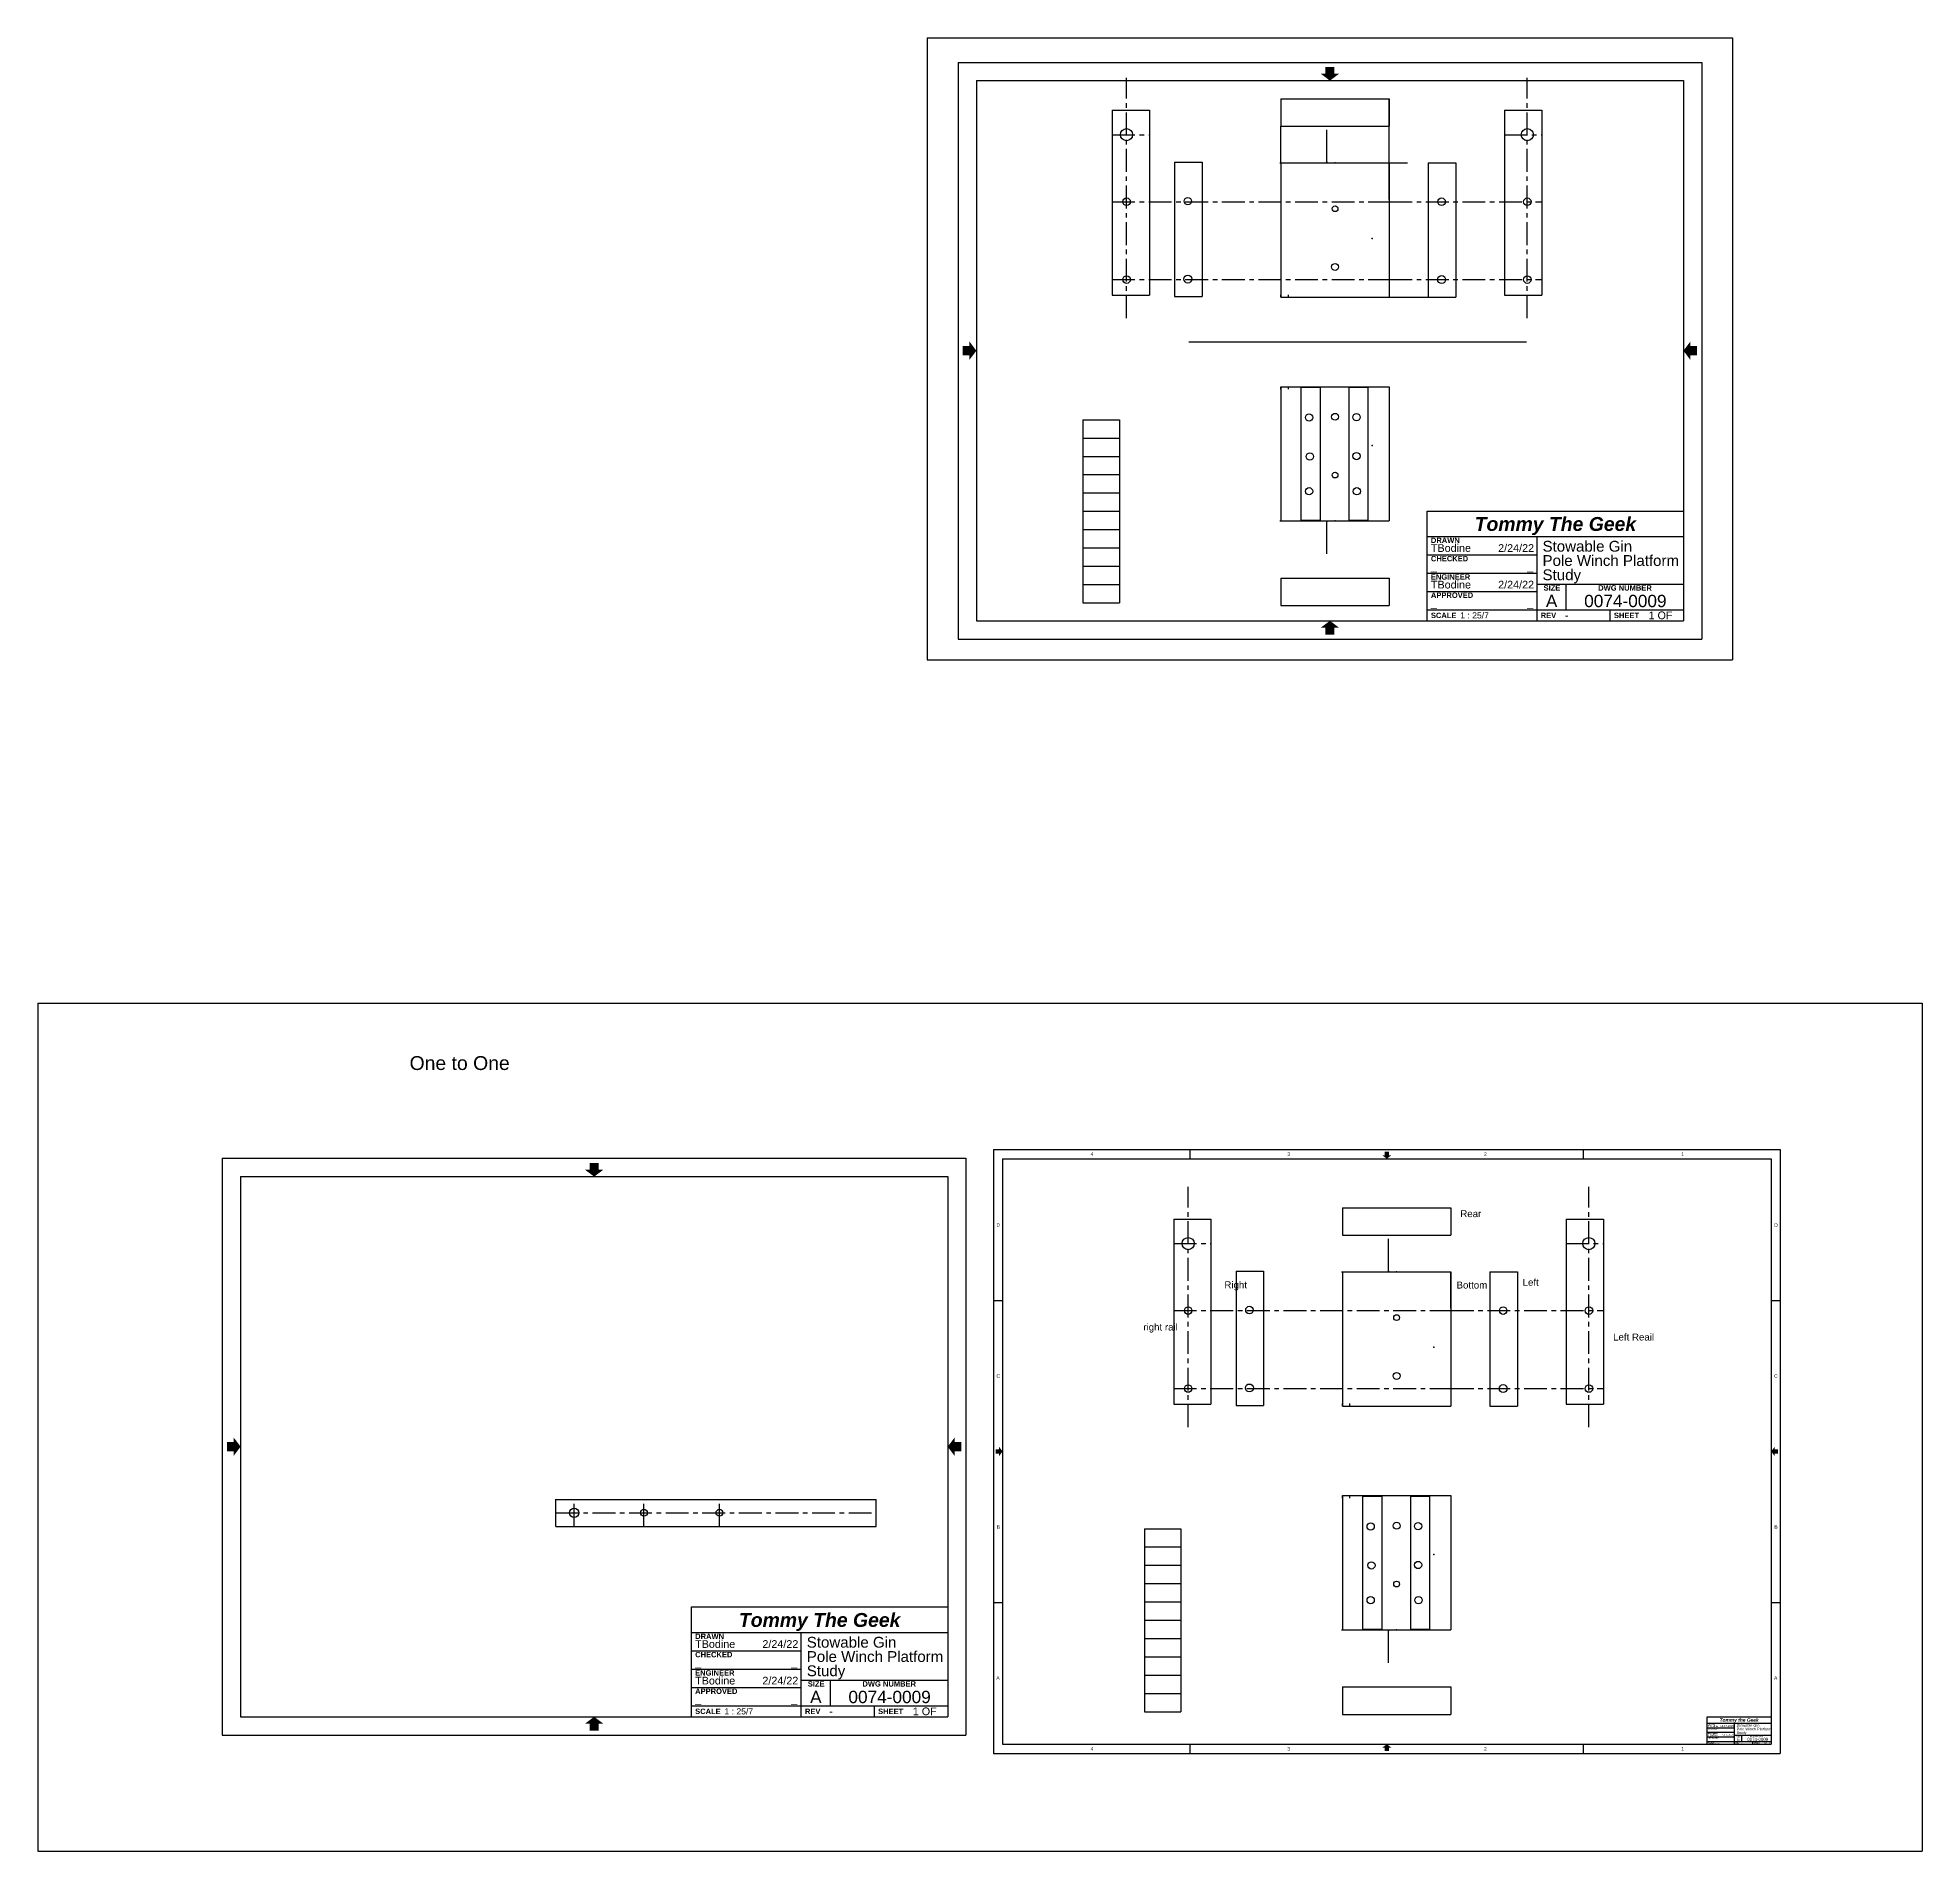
# Model space of a CAD drawing. Header units: inches. Extents: x -62 to 41, y -75 to 25.
import ezdxf

# ---------------------------------------------------------------- set-up
doc = ezdxf.new("R2010")
doc.units = ezdxf.units.IN
doc.header["$MEASUREMENT"] = 0
doc.linetypes.add('CENTER', pattern=[2, 1.25, -0.25, 0.25, -0.25])
for name, color, linetype in [('11Flaps', 7, 'CONTINUOUS'), ('12Holes', 7, 'CONTINUOUS'), ('Border', 7, 'CONTINUOUS'), ('hidden', 7, 'CONTINUOUS'), ('Lumber', 7, 'CONTINUOUS'), ('NewCenter', 7, 'CONTINUOUS'), ('NewSteel', 7, 'CONTINUOUS'), ('Steel', 7, 'CONTINUOUS'), ('Winch', 7, 'CONTINUOUS')]:
    doc.layers.add(name, color=color, linetype=linetype)
doc.styles.add('Arial', font='arial.ttf')
doc.styles.add('Arial_Bold', font='arialbd.ttf')
doc.styles.add('Arial_Bold_Italic', font='arialbi.ttf')

msp = doc.modelspace()

# ---------------------------------------------------------------- linework, layer by layer
at = {"layer": '11Flaps', "color": 70}
for p, q in [((7.23577, 5.461193), (7.23577, -1.812775)), ((7.23577, 5.461193), (8.30057, 5.461193)), ((8.30057, 5.461193), (8.30057, -1.812775)), ((9.857217, 5.456745), (9.857217, -1.815074)), ((9.857217, 5.456745), (10.903063, 5.456745)), ((10.903063, 5.456745), (10.903063, -1.815074)), ((7.23577, -1.812775), (8.30057, -1.812775)), ((9.857217, -1.815074), (10.903063, -1.815074)), ((10.601995, -55.143174), (10.601995, -62.417142)), ((10.601995, -55.143174), (11.666795, -55.143174)), ((11.666795, -55.143174), (11.666795, -62.417142)), ((13.223442, -55.147622), (13.223442, -62.419441)), ((13.223442, -55.147622), (14.269287, -55.147622)), ((14.269287, -55.147622), (14.269287, -62.419441)), ((10.601995, -62.417142), (11.666795, -62.417142)), ((13.223442, -62.419441), (14.269287, -62.419441))]:
    msp.add_line(p, q, dxfattribs=at)
at = {"layer": '12Holes'}
for p, q in [((-4.676966, 3.67701), (-4.676966, 2.67701)), ((-4.676966, 3.67701), (-2.676966, 3.67701)), ((-2.676966, 3.67701), (-2.676966, 2.67701)), ((-4.676966, 2.67701), (-4.676966, 1.67701)), ((-4.676966, 2.67701), (-2.676966, 2.67701)), ((-4.676966, 2.67701), (-2.676966, 2.67701)), ((-2.676966, 2.67701), (-2.676966, 1.67701)), ((-4.676966, 1.67701), (-4.676966, 0.67701)), ((-4.676966, 1.67701), (-2.676966, 1.67701)), ((-4.676966, 1.67701), (-2.676966, 1.67701)), ((-2.676966, 1.67701), (-2.676966, 0.67701)), ((-4.676966, 0.67701), (-4.676966, -0.32299)), ((-4.676966, 0.67701), (-2.676966, 0.67701)), ((-4.676966, 0.67701), (-2.676966, 0.67701)), ((-2.676966, 0.67701), (-2.676966, -0.32299)), ((-4.676966, -0.32299), (-4.676966, -1.32299)), ((-4.676966, -0.32299), (-2.676966, -0.32299)), ((-4.676966, -0.32299), (-2.676966, -0.32299)), ((-2.676966, -0.32299), (-2.676966, -1.32299)), ((-4.676966, -1.32299), (-4.676966, -2.32299)), ((-4.676966, -1.32299), (-2.676966, -1.32299)), ((-4.676966, -1.32299), (-2.676966, -1.32299)), ((-2.676966, -1.32299), (-2.676966, -2.32299)), ((-4.676966, -2.32299), (-4.676966, -3.32299)), ((-4.676966, -2.32299), (-2.676966, -2.32299)), ((-4.676966, -2.32299), (-2.676966, -2.32299)), ((-2.676966, -2.32299), (-2.676966, -3.32299)), ((-4.676966, -3.32299), (-4.676966, -4.32299)), ((-4.676966, -3.32299), (-2.676966, -3.32299)), ((-4.676966, -3.32299), (-2.676966, -3.32299)), ((-2.676966, -3.32299), (-2.676966, -4.32299)), ((-4.676966, -4.32299), (-4.676966, -5.32299)), ((-4.676966, -4.32299), (-2.676966, -4.32299)), ((-4.676966, -4.32299), (-2.676966, -4.32299)), ((-2.676966, -4.32299), (-2.676966, -5.32299)), ((-4.676966, -5.32299), (-4.676966, -6.32299)), ((-4.676966, -5.32299), (-2.676966, -5.32299)), ((-4.676966, -5.32299), (-2.676966, -5.32299)), ((-2.676966, -5.32299), (-2.676966, -6.32299)), ((-4.676966, -6.32299), (-2.676966, -6.32299)), ((-1.310742, -56.927357), (-1.310742, -57.927357)), ((-1.310742, -56.927357), (0.689258, -56.927357)), ((0.689258, -56.927357), (0.689258, -57.927357)), ((-1.310742, -57.927357), (-1.310742, -58.927357)), ((-1.310742, -57.927357), (0.689258, -57.927357)), ((-1.310742, -57.927357), (0.689258, -57.927357)), ((0.689258, -57.927357), (0.689258, -58.927357)), ((-1.310742, -58.927357), (-1.310742, -59.927357)), ((-1.310742, -58.927357), (0.689258, -58.927357)), ((-1.310742, -58.927357), (0.689258, -58.927357)), ((0.689258, -58.927357), (0.689258, -59.927357)), ((-1.310742, -59.927357), (-1.310742, -60.927357)), ((-1.310742, -59.927357), (0.689258, -59.927357)), ((-1.310742, -59.927357), (0.689258, -59.927357)), ((0.689258, -59.927357), (0.689258, -60.927357)), ((-1.310742, -60.927357), (-1.310742, -61.927357)), ((-1.310742, -60.927357), (0.689258, -60.927357)), ((-1.310742, -60.927357), (0.689258, -60.927357)), ((0.689258, -60.927357), (0.689258, -61.927357)), ((-1.310742, -61.927357), (-1.310742, -62.927357)), ((-1.310742, -61.927357), (0.689258, -61.927357)), ((-1.310742, -61.927357), (0.689258, -61.927357)), ((0.689258, -61.927357), (0.689258, -62.927357)), ((-1.310742, -62.927357), (-1.310742, -63.927357)), ((-1.310742, -62.927357), (0.689258, -62.927357)), ((-1.310742, -62.927357), (0.689258, -62.927357)), ((0.689258, -62.927357), (0.689258, -63.927357)), ((-1.310742, -63.927357), (-1.310742, -64.927357)), ((-1.310742, -63.927357), (0.689258, -63.927357)), ((-1.310742, -63.927357), (0.689258, -63.927357)), ((0.689258, -63.927357), (0.689258, -64.927357)), ((-1.310742, -64.927357), (-1.310742, -65.927357)), ((-1.310742, -64.927357), (0.689258, -64.927357)), ((-1.310742, -64.927357), (0.689258, -64.927357)), ((0.689258, -64.927357), (0.689258, -65.927357)), ((-1.310742, -65.927357), (-1.310742, -66.927357)), ((-1.310742, -65.927357), (0.689258, -65.927357)), ((-1.310742, -65.927357), (0.689258, -65.927357)), ((-1.310742, -66.927357), (0.689258, -66.927357)), ((0.689258, -65.927357), (0.689258, -66.927357))]:
    msp.add_line(p, q, dxfattribs=at)
at = {"layer": '12Holes', "color": 3}
for centre in [(7.689557, 3.797425), (10.280446, 3.81747), (7.729726, 1.672693), (10.280446, 1.692738), (7.689557, -0.231547), (10.30053, -0.231547), (11.055781, -56.806942), (13.64667, -56.786897), (11.09595, -58.931674), (13.64667, -58.911629), (11.055781, -60.835914), (13.666755, -60.835914)]:
    msp.add_circle(centre, 0.198629, dxfattribs=at)
at = {"layer": 'Border', "color": 5}
for p, q in [((-13.172956, 24.557566), (-13.172956, -9.442434)), ((-13.172956, 24.557566), (30.827044, 24.557566)), ((30.827044, 24.557566), (30.827044, -9.442434)), ((-13.172956, -9.442434), (30.827044, -9.442434))]:
    msp.add_line(p, q, dxfattribs=at)
at = {"layer": 'Border'}
for p, q in [((-11.492956, 23.210507), (-11.492956, -8.309493)), ((-11.492956, 23.210507), (29.147044, 23.210507)), ((29.147044, 23.210507), (29.147044, -8.309493)), ((-10.492956, 22.210507), (-10.492956, -7.309493)), ((-10.492956, 22.210507), (28.147044, 22.210507)), ((28.147044, 22.210507), (28.147044, -7.309493)), ((14.147044, -1.309493), (28.147044, -1.309493)), ((14.147044, -7.309493), (14.147044, -1.309493)), ((14.147044, -2.709493), (28.147044, -2.709493)), ((20.147044, -7.309493), (20.147044, -2.709493)), ((14.147044, -3.709493), (20.147044, -3.709493)), ((14.147044, -4.709493), (20.147044, -4.709493)), ((14.147044, -5.709493), (20.147044, -5.709493)), ((20.147044, -5.309493), (28.147044, -5.309493)), ((21.747044, -6.709493), (21.747044, -5.309493)), ((14.147044, -6.709493), (28.147044, -6.709493)), ((24.147044, -7.309493), (24.147044, -6.709493)), ((-10.492956, -7.309493), (28.147044, -7.309493)), ((-11.492956, -8.309493), (29.147044, -8.309493)), ((-61.787607, -28.199381), (-61.787607, -74.558896)), ((-61.787607, -28.199381), (41.200253, -28.199381)), ((41.200253, -28.199381), (41.200253, -74.558896)), ((-51.700212, -36.686627), (-51.700212, -68.206627)), ((-51.700212, -36.686627), (-11.060212, -36.686627)), ((-11.060212, -36.686627), (-11.060212, -68.206627)), ((-9.5604, -36.206452), (-9.5604, -69.206452)), ((-9.5604, -36.206452), (33.4396, -36.206452)), ((-9.0604, -36.706452), (-9.0604, -68.706452)), ((-9.0604, -36.706452), (32.9396, -36.706452)), ((1.1896, -36.706452), (1.1896, -36.206452)), ((22.6896, -36.706452), (22.6896, -36.206452)), ((32.9396, -36.706452), (32.9396, -68.706452)), ((33.4396, -36.206452), (33.4396, -69.206452)), ((-50.700212, -37.686627), (-50.700212, -67.206627)), ((-50.700212, -37.686627), (-12.060212, -37.686627)), ((-12.060212, -37.686627), (-12.060212, -67.206627)), ((-9.5604, -44.456452), (-9.0604, -44.456452)), ((32.9396, -44.456452), (33.4396, -44.456452)), ((-26.060212, -61.206627), (-12.060212, -61.206627)), ((-26.060212, -67.206627), (-26.060212, -61.206627)), ((-9.5604, -60.956452), (-9.0604, -60.956452)), ((32.9396, -60.956452), (33.4396, -60.956452)), ((-26.060212, -62.606627), (-12.060212, -62.606627)), ((-20.060212, -67.206627), (-20.060212, -62.606627)), ((-26.060212, -63.606627), (-20.060212, -63.606627)), ((-26.060212, -64.606627), (-20.060212, -64.606627)), ((-26.060212, -65.606627), (-20.060212, -65.606627)), ((-20.060212, -65.206627), (-12.060212, -65.206627)), ((-18.460212, -66.606627), (-18.460212, -65.206627)), ((-26.060212, -66.606627), (-12.060212, -66.606627)), ((-16.060212, -67.206627), (-16.060212, -66.606627)), ((-50.700212, -67.206627), (-12.060212, -67.206627)), ((29.4396, -67.206452), (32.9396, -67.206452)), ((29.4396, -68.706452), (29.4396, -67.206452)), ((29.4396, -67.556452), (32.9396, -67.556452)), ((29.4396, -67.806452), (30.9396, -67.806452)), ((30.9396, -68.706452), (30.9396, -67.556452)), ((-51.700212, -68.206627), (-11.060212, -68.206627)), ((-9.0604, -68.706452), (32.9396, -68.706452)), ((1.1896, -69.206452), (1.1896, -68.706452)), ((22.6896, -69.206452), (22.6896, -68.706452)), ((29.4396, -68.056452), (30.9396, -68.056452)), ((29.4396, -68.306452), (30.9396, -68.306452)), ((29.4396, -68.556452), (32.9396, -68.556452)), ((30.9396, -68.206452), (32.9396, -68.206452)), ((31.3396, -68.556452), (31.3396, -68.206452)), ((31.9396, -68.706452), (31.9396, -68.556452)), ((-9.5604, -69.206452), (33.4396, -69.206452)), ((-61.787607, -74.558896), (41.200253, -74.558896))]:
    msp.add_line(p, q, dxfattribs=at)
for points in [[(9.076419, 22.585507), (8.328294, 22.585507), (9.076419, 22.960507), (8.577669, 22.585507)], [(9.076419, 22.960507), (8.577669, 22.585507), (8.577669, 22.960507)], [(9.325794, 22.585507), (8.827044, 22.210507), (9.076419, 22.585507), (8.328294, 22.585507)], [(-10.867956, 7.949257), (-10.867956, 7.201132), (-10.867956, 7.699882), (-11.242956, 7.201132)], [(-10.867956, 7.699882), (-11.242956, 7.201132), (-11.242956, 7.699882)], [(-10.492956, 7.450507), (-10.867956, 6.951757), (-10.867956, 7.949257), (-10.867956, 7.201132)], [(28.147044, 7.450507), (28.522044, 7.949257), (28.522044, 6.951757), (28.522044, 7.699882)], [(28.522044, 6.951757), (28.522044, 7.699882), (28.522044, 7.201132), (28.897044, 7.699882)], [(28.522044, 7.201132), (28.897044, 7.699882), (28.897044, 7.201132)], [(8.328294, -7.684493), (8.827044, -7.309493), (8.577669, -7.684493), (9.325794, -7.684493)], [(8.577669, -7.684493), (9.325794, -7.684493), (8.577669, -8.059493), (9.076419, -7.684493)], [(8.577669, -8.059493), (9.076419, -7.684493), (9.076419, -8.059493)], [(-31.130837, -37.311627), (-31.878962, -37.311627), (-31.130837, -36.936627), (-31.629587, -37.311627)], [(-31.130837, -36.936627), (-31.629587, -37.311627), (-31.629587, -36.936627)], [(12.064288, -36.518952), (11.690225, -36.518952), (12.064288, -36.331452), (11.814913, -36.518952)], [(12.188975, -36.518952), (11.9396, -36.706452), (12.064288, -36.518952), (11.690225, -36.518952)], [(12.064288, -36.331452), (11.814913, -36.518952), (11.814913, -36.331452)], [(-30.881462, -37.311627), (-31.380212, -37.686627), (-31.130837, -37.311627), (-31.878962, -37.311627)], [(-51.075212, -51.947877), (-51.075212, -52.696002), (-51.075212, -52.197252), (-51.450212, -52.696002)], [(-51.075212, -52.197252), (-51.450212, -52.696002), (-51.450212, -52.197252)], [(-50.700212, -52.446627), (-51.075212, -52.945377), (-51.075212, -51.947877), (-51.075212, -52.696002)], [(-12.060212, -52.446627), (-11.685212, -51.947877), (-11.685212, -52.945377), (-11.685212, -52.197252)], [(-11.685212, -52.945377), (-11.685212, -52.197252), (-11.685212, -52.696002), (-11.310212, -52.197252)], [(-11.685212, -52.696002), (-11.310212, -52.197252), (-11.310212, -52.696002)], [(-9.2479, -52.457077), (-9.2479, -52.831139), (-9.2479, -52.581764), (-9.4354, -52.831139)], [(-9.0604, -52.706452), (-9.2479, -52.955827), (-9.2479, -52.457077), (-9.2479, -52.831139)], [(32.9396, -52.706452), (33.1271, -52.457077), (33.1271, -52.955827), (33.1271, -52.581764)], [(-9.2479, -52.581764), (-9.4354, -52.831139), (-9.4354, -52.581764)], [(33.1271, -52.955827), (33.1271, -52.581764), (33.1271, -52.831139), (33.3146, -52.581764)], [(33.1271, -52.831139), (33.3146, -52.581764), (33.3146, -52.831139)], [(-31.878962, -67.581627), (-31.380212, -67.206627), (-31.629587, -67.581627), (-30.881462, -67.581627)], [(-31.629587, -67.581627), (-30.881462, -67.581627), (-31.629587, -67.956627), (-31.130837, -67.581627)], [(-31.629587, -67.956627), (-31.130837, -67.581627), (-31.130837, -67.956627)], [(11.690225, -68.893952), (11.9396, -68.706452), (11.814913, -68.893952), (12.188975, -68.893952)], [(11.814913, -68.893952), (12.188975, -68.893952), (11.814913, -69.081452), (12.064288, -68.893952)], [(11.814913, -69.081452), (12.064288, -68.893952), (12.064288, -69.081452)]]:
    msp.add_solid(points, dxfattribs=at)
at = {"layer": 'hidden', "color": 6}
for p, q in [((12.067824, 17.716474), (12.067824, 21.216474)), ((6.148176, 17.716474), (6.148176, 19.716474)), ((12.067824, 17.716474), (13.067824, 17.716474)), ((12.067824, 10.37948), (14.567824, 10.37948)), ((1.115113, 7.932109), (19.576825, 7.932109))]:
    msp.add_line(p, q, dxfattribs=at)
at = {"layer": 'Lumber'}
for p, q in [((6.148176, 21.216474), (6.148176, 19.716474)), ((6.148176, 21.216474), (12.067824, 21.216474)), ((12.067824, 21.216474), (12.067824, 19.716474)), ((6.148176, 19.716474), (12.067824, 19.716474)), ((0.338141, 17.74797), (0.338141, 10.410976)), ((0.338141, 17.74797), (1.838141, 17.74797)), ((1.838141, 17.74797), (1.838141, 10.410976)), ((6.148176, 17.716474), (6.148176, 10.37948)), ((6.148176, 17.716474), (12.067824, 17.716474)), ((12.067824, 17.716474), (12.067824, 10.37948)), ((12.067824, 15.722871), (12.067824, 17.716474)), ((14.203929, 17.716474), (14.203929, 10.37948)), ((14.203929, 17.716474), (15.703929, 17.716474)), ((15.703929, 17.716474), (15.703929, 10.37948)), ((0.338141, 10.410976), (1.838141, 10.410976)), ((6.148176, 10.37948), (6.148176, 10.510767)), ((6.148176, 10.37948), (12.067824, 10.37948)), ((6.555974, 10.37948), (6.555974, 10.510767)), ((14.203929, 10.37948), (15.703929, 10.37948)), ((6.148176, 5.484738), (6.148176, -1.852256)), ((6.148176, 5.484738), (12.067824, 5.484738)), ((6.148176, 5.353451), (6.148176, 5.484738)), ((6.555974, 5.353451), (6.555974, 5.484738)), ((12.067824, 5.484738), (12.067824, -1.852256)), ((6.148176, -1.852256), (12.067824, -1.852256)), ((6.148176, -4.973672), (6.148176, -6.473672)), ((6.148176, -4.973672), (12.067824, -4.973672)), ((12.067824, -4.973672), (12.067824, -6.473672)), ((6.148176, -6.473672), (12.067824, -6.473672)), ((9.514401, -39.387893), (9.514401, -40.887893)), ((9.514401, -39.387893), (15.434049, -39.387893)), ((15.434049, -39.387893), (15.434049, -40.887893)), ((9.514401, -40.887893), (15.434049, -40.887893)), ((3.704366, -42.856397), (3.704366, -50.193391)), ((3.704366, -42.856397), (5.204366, -42.856397)), ((5.204366, -42.856397), (5.204366, -50.193391)), ((9.5144, -42.887893), (9.5144, -50.224887)), ((9.5144, -42.887893), (15.434049, -42.887893)), ((15.434049, -42.887893), (15.434049, -50.224887)), ((15.434049, -44.881496), (15.434049, -42.887893)), ((17.570154, -42.887893), (17.570154, -50.224887)), ((17.570154, -42.887893), (19.070154, -42.887893)), ((19.070154, -42.887893), (19.070154, -50.224887)), ((3.704366, -50.193391), (5.204366, -50.193391)), ((9.5144, -50.224887), (9.5144, -50.0936)), ((9.5144, -50.224887), (15.434049, -50.224887)), ((9.922198, -50.224887), (9.922198, -50.0936)), ((17.570154, -50.224887), (19.070154, -50.224887)), ((9.5144, -55.119629), (9.5144, -62.456623)), ((9.5144, -55.119629), (15.434049, -55.119629)), ((9.5144, -55.250916), (9.5144, -55.119629)), ((9.922198, -55.250916), (9.922198, -55.119629)), ((15.434049, -55.119629), (15.434049, -62.456623)), ((9.5144, -62.456623), (15.434049, -62.456623)), ((9.514401, -65.578039), (9.514401, -67.078039)), ((9.514401, -65.578039), (15.434049, -65.578039)), ((15.434049, -65.578039), (15.434049, -67.078039)), ((9.514401, -67.078039), (15.434049, -67.078039))]:
    msp.add_line(p, q, dxfattribs=at)
at = {"layer": 'Lumber', "color": 6}
for p, q in [((8.665341, 17.755944), (8.665341, 19.522634)), ((8.665341, -3.658416), (8.665341, -1.891726)), ((12.031566, -42.848423), (12.031566, -41.081733)), ((12.031566, -64.262783), (12.031566, -62.496092))]:
    msp.add_line(p, q, dxfattribs=at)
at = {"layer": 'Lumber', "color": 21}
for p, q in [((6.096372, 17.716474), (11.596372, 17.716474)), ((6.096372, -1.852256), (11.596372, -1.852256)), ((9.462596, -42.887893), (14.962596, -42.887893)), ((9.462596, -62.456623), (14.962596, -62.456623))]:
    msp.add_line(p, q, dxfattribs=at)
at = {"layer": 'Lumber', "color": 255}
for centre, radius in [((-2.284961, 15.594122), 0.204741), ((1.06342, 15.625618), 0.204741), ((14.929208, 15.594122), 0.204741), ((19.615643, 15.594122), 0.204741), ((-2.284961, 11.335111), 0.204741), ((1.06342, 11.366607), 0.216758), ((14.929208, 11.335111), 0.216758), ((19.615643, 11.335111), 0.204741), ((1.081264, -45.010245), 0.204741), ((4.429645, -44.978749), 0.204741), ((18.295433, -45.010245), 0.204741), ((22.981868, -45.010245), 0.204741), ((1.081264, -49.269256), 0.204741), ((4.429645, -49.23776), 0.216758), ((18.295433, -49.269256), 0.216758), ((22.981868, -49.269256), 0.204741)]:
    msp.add_circle(centre, radius, dxfattribs=at)
at = {"layer": 'Lumber'}
for centre, radius in [((-2.284961, 15.594121), 0.204741), ((1.06342, 15.625617), 0.204741), ((14.929208, 15.594121), 0.204741), ((19.615643, 15.594121), 0.204741), ((-2.284961, 11.33511), 0.204741), ((1.06342, 11.366607), 0.216758), ((14.929208, 11.335111), 0.216758), ((19.615643, 11.33511), 0.204741), ((1.081264, -45.010245), 0.204741), ((4.429645, -44.978749), 0.204741), ((18.295433, -45.010245), 0.204741), ((22.981867, -45.010245), 0.204741), ((1.081264, -49.269256), 0.204741), ((4.429644, -49.23776), 0.216758), ((18.295433, -49.269256), 0.216758), ((22.981867, -49.269256), 0.204741)]:
    msp.add_circle(centre, radius, dxfattribs=at)
at = {"layer": 'Lumber', "color": 1}
for p in [(8.665341, 17.755944), (9.108, 17.716474), (8.665341, -1.891726), (9.108, -1.852256), (12.031566, -42.848423), (12.474224, -42.887893), (12.031566, -62.496092), (12.474224, -62.456623)]:
    msp.add_point(p, dxfattribs=at)
at = {"layer": 'NewCenter', "color": 5, "linetype": 'CENTER'}
for p, q in [((-2.284961, 9.226415), (-2.284961, 22.364145)), ((19.615643, 9.226415), (19.615643, 22.364145)), ((-3.074156, 19.256593), (-1.038863, 19.256593)), ((18.369545, 19.256593), (20.404838, 19.256593)), ((-3.074156, 15.594121), (12.405303, 15.594121)), ((12.06912, 15.594121), (20.404838, 15.594121)), ((-3.074156, 11.335111), (12.06912, 11.335111)), ((12.06912, 11.335111), (20.404838, 11.335111)), ((1.081264, -51.377952), (1.081264, -38.240222)), ((22.981867, -51.377952), (22.981867, -38.240222)), ((0.292069, -41.347773), (2.327361, -41.347773)), ((21.73577, -41.347773), (23.771062, -41.347773)), ((0.292069, -45.010245), (15.771528, -45.010245)), ((15.435345, -45.010245), (23.771062, -45.010245)), ((0.292069, -49.269256), (15.435345, -49.269256)), ((15.435345, -49.269256), (23.771062, -49.269256))]:
    msp.add_line(p, q, dxfattribs=at)
at = {"layer": 'NewCenter'}
for p, q in [((-3.074156, 20.588401), (-1.038863, 20.588401)), ((18.369545, 20.588401), (20.404838, 20.588401)), ((0.292069, -40.015966), (2.327361, -40.015966)), ((21.73577, -40.015966), (23.771062, -40.015966))]:
    msp.add_line(p, q, dxfattribs=at)
at = {"layer": 'NewCenter', "color": 255}
for centre, radius in [((-2.284961, 19.256593), 0.331704), ((19.615643, 19.256593), 0.331704), ((-2.284961, 15.594121), 0.204741), ((1.06342, 15.625617), 0.204741), ((14.929208, 15.594121), 0.204741), ((19.615643, 15.594121), 0.204741), ((-2.284961, 11.33511), 0.204741), ((1.06342, 11.366607), 0.216803), ((14.929208, 11.335111), 0.216803), ((19.615643, 11.33511), 0.204741), ((1.081264, -41.347774), 0.331704), ((22.981867, -41.347774), 0.331704), ((1.081264, -45.010245), 0.204741), ((4.429645, -44.978749), 0.204741), ((18.295433, -45.010245), 0.204741), ((22.981867, -45.010245), 0.204741), ((1.081264, -49.269256), 0.204741), ((4.429644, -49.23776), 0.216803), ((18.295433, -49.269256), 0.216803), ((22.981867, -49.269256), 0.204741)]:
    msp.add_circle(centre, radius, dxfattribs=at)
at = {"layer": 'NewCenter', "color": 5}
for centre, radius in [((-2.284961, 19.256593), 0.331704), ((19.615643, 19.256593), 0.331704), ((-2.284961, 15.594121), 0.204741), ((1.06342, 15.625617), 0.204741), ((14.929208, 15.594121), 0.204741), ((19.615643, 15.594121), 0.204741), ((-2.284961, 11.33511), 0.204741), ((1.06342, 11.366607), 0.216803), ((14.929208, 11.335111), 0.216803), ((19.615643, 11.33511), 0.204741), ((1.081264, -41.347774), 0.331704), ((22.981867, -41.347774), 0.331704), ((1.081264, -45.010245), 0.204741), ((4.429644, -44.978749), 0.204741), ((18.295433, -45.010245), 0.204741), ((22.981867, -45.010245), 0.204741), ((1.081264, -49.269256), 0.204741), ((4.429644, -49.23776), 0.216803), ((18.295433, -49.269256), 0.216803), ((22.981867, -49.269256), 0.204741)]:
    msp.add_circle(centre, radius, dxfattribs=at)
at = {"layer": 'NewSteel', "color": 5}
for p, q in [((-3.074156, 20.588401), (-3.074156, 10.488858)), ((-3.074156, 20.588401), (-1.038863, 20.588401)), ((-1.038863, 20.588401), (-1.038863, 10.488858)), ((18.369545, 20.588401), (18.369545, 10.488858)), ((18.369545, 20.588401), (20.404838, 20.588401)), ((20.404838, 20.588401), (20.404838, 10.488858)), ((-3.074156, 10.488858), (-1.038863, 10.488858)), ((18.369545, 10.488858), (20.404838, 10.488858)), ((0.292069, -40.015966), (0.292069, -50.115509)), ((0.292069, -40.015966), (2.327361, -40.015966)), ((2.327361, -40.015966), (2.327361, -50.115509)), ((21.73577, -40.015966), (21.73577, -50.115509)), ((21.73577, -40.015966), (23.771062, -40.015966)), ((23.771062, -40.015966), (23.771062, -50.115509)), ((0.292069, -50.115509), (2.327361, -50.115509)), ((21.73577, -50.115509), (23.771062, -50.115509))]:
    msp.add_line(p, q, dxfattribs=at)
at = {"layer": 'NewSteel'}
for p, q in [((-33.469618, -56.8098), (-33.469618, -55.3098)), ((-33.469618, -55.329376), (-15.969618, -55.329376)), ((-15.969618, -56.8098), (-15.969618, -55.329376)), ((-33.469618, -56.8098), (-15.969618, -56.8098))]:
    msp.add_line(p, q, dxfattribs=at)
at = {"layer": 'NewSteel', "linetype": 'CENTER'}
for p, q in [((-32.469618, -56.8098), (-32.469618, -55.3098)), ((-28.657118, -56.8098), (-28.657118, -55.3098)), ((-24.532118, -56.8098), (-24.532118, -55.3098)), ((-33.469618, -56.0598), (-15.969618, -56.0598))]:
    msp.add_line(p, q, dxfattribs=at)
at = {"layer": 'NewSteel'}
for centre, radius in [((-32.469618, -56.0598), 0.25), ((-28.657118, -56.0598), 0.1875), ((-24.532118, -56.0598), 0.1875)]:
    msp.add_circle(centre, radius, dxfattribs=at)
at = {"layer": 'NewSteel', "color": 1}
msp.add_point((-33.469618, -56.0598), dxfattribs=at)
at = {"layer": 'Steel', "color": 21}
for p, q in [((7.096372, 17.716474), (7.096372, 17.716474)), ((7.096372, 17.716474), (10.596372, 17.716474)), ((7.096372, 17.716474), (10.596372, 17.716474)), ((10.596372, 17.716474), (10.596372, 17.716474)), ((7.096372, -1.852256), (7.096372, -1.852256)), ((7.096372, -1.852256), (10.596372, -1.852256)), ((7.096372, -1.852256), (10.596372, -1.852256)), ((10.596372, -1.852256), (10.596372, -1.852256)), ((10.462596, -42.887893), (10.462596, -42.887893)), ((10.462596, -42.887893), (13.962596, -42.887893)), ((10.462596, -42.887893), (13.962596, -42.887893)), ((13.962596, -42.887893), (13.962596, -42.887893)), ((10.462596, -62.456623), (10.462596, -62.456623)), ((10.462596, -62.456623), (13.962596, -62.456623)), ((10.462596, -62.456623), (13.962596, -62.456623)), ((13.962596, -62.456623), (13.962596, -62.456623))]:
    msp.add_line(p, q, dxfattribs=at)
at = {"layer": 'Winch', "color": 1}
for centre, radius in [((9.108902, 15.210432), 0.158473), ((9.108902, 12.026088), 0.18685), ((9.108902, 3.83813), 0.18685), ((9.108902, 0.653786), 0.158473), ((12.475127, -45.393935), 0.158473), ((12.475127, -48.578279), 0.18685), ((12.475127, -56.766237), 0.18685), ((12.475127, -59.950581), 0.158473)]:
    msp.add_circle(centre, radius, dxfattribs=at)
for p in [(11.135718, 13.590813), (11.135718, 2.273405), (14.501943, -47.013554), (14.501943, -58.330962)]:
    msp.add_point(p, dxfattribs=at)

# ---------------------------------------------------------------- texts
at = {"layer": 'Border'}
for s, height, style, p in [('Tommy The Geek', 0.757895, 'Arial_Bold_Italic', (16.738323, -2.396278)), ('DRAWN', 0.294737, 'Arial_Bold', (14.347044, -3.05991)), ('Stowable Gin', 0.589474, 'Arial', (20.447044, -3.530326)), ('TBodine', 0.421053, 'Arial', (14.347044, -3.544374)), ('CHECKED', 0.294737, 'Arial_Bold', (14.347044, -4.05991)), ('2/24/22', 0.421053, 'Arial', (18.02101, -3.544374)), ('Pole Winch Platform', 0.589474, 'Arial', (20.447044, -4.310326)), ('_', 0.421053, 'Arial', (14.347044, -4.544374)), ('TBodine', 0.421053, 'Arial', (14.347044, -5.544374)), ('ENGINEER', 0.294737, 'Arial_Bold', (14.347044, -5.05991)), ('2/24/22', 0.421053, 'Arial', (18.02101, -5.544374)), ('_', 0.421053, 'Arial', (19.602083, -4.544374)), ('Study', 0.589474, 'Arial', (20.447044, -5.090326)), ('APPROVED', 0.294737, 'Arial_Bold', (14.347044, -6.05991)), ('SIZE', 0.294737, 'Arial_Bold', (20.504118, -5.65991)), ('A', 0.673684, 'Arial', (20.629731, -6.563302)), ('0074-0009', 0.673684, 'Arial', (22.72353, -6.563302)), ('DWG NUMBER', 0.294737, 'Arial_Bold', (23.489389, -5.65991)), ('_', 0.421053, 'Arial', (14.347044, -6.544374)), ('SCALE', 0.294737, 'Arial_Bold', (14.347044, -7.15991)), ('1 : 25/7', 0.336842, 'Arial', (15.947044, -7.181398)), ('_', 0.421053, 'Arial', (19.602083, -6.544374)), ('REV', 0.294737, 'Arial_Bold', (20.347044, -7.15991)), ('-', 0.421053, 'Arial', (21.666941, -7.224374)), ('SHEET', 0.294737, 'Arial_Bold', (24.347044, -7.15991)), ('1 OF ', 0.421053, 'Arial', (26.241075, -7.224374)), ('One to One', 0.757895, 'Arial', (-41.465077, -31.859343)), ('4', 0.189474, 'Arial', (-4.251316, -36.553148)), ('3', 0.189474, 'Arial', (6.502173, -36.553148)), ('2', 0.189474, 'Arial', (17.251446, -36.553148)), ('1', 0.189474, 'Arial', (28.029498, -36.553148)), ('Rear', 0.378947, 'Arial', (15.952846, -39.900634)), ('D', 0.189474, 'Arial', (-9.389252, -40.428148)), ('D', 0.189474, 'Arial', (33.110748, -40.428148)), ('Right', 0.378947, 'Arial', (3.061175, -43.790271)), ('Bottom', 0.378947, 'Arial', (15.748922, -43.802142)), ('Left', 0.378947, 'Arial', (19.358629, -43.65382)), ('right rail', 0.378947, 'Arial', (-1.366619, -46.0959)), ('Left Reail', 0.378947, 'Arial', (24.30468, -46.642548)), ('C', 0.189474, 'Arial', (-9.394702, -48.678148)), ('C', 0.189474, 'Arial', (33.105298, -48.678148)), ('B', 0.189474, 'Arial', (-9.38242, -56.928148)), ('B', 0.189474, 'Arial', (33.11758, -56.928148)), ('Tommy The Geek', 0.757895, 'Arial_Bold_Italic', (-23.468933, -62.293412)), ('DRAWN', 0.294737, 'Arial_Bold', (-25.860212, -62.957044)), ('Stowable Gin', 0.589474, 'Arial', (-19.760212, -63.42746)), ('TBodine', 0.421053, 'Arial', (-25.860212, -63.441508)), ('CHECKED', 0.294737, 'Arial_Bold', (-25.860212, -63.957044)), ('2/24/22', 0.421053, 'Arial', (-22.186246, -63.441508)), ('Pole Winch Platform', 0.589474, 'Arial', (-19.760212, -64.20746)), ('_', 0.421053, 'Arial', (-25.860212, -64.441508)), ('ENGINEER', 0.294737, 'Arial_Bold', (-25.860212, -64.957044)), ('_', 0.421053, 'Arial', (-20.605173, -64.441508)), ('Study', 0.589474, 'Arial', (-19.760212, -64.98746)), ('APPROVED', 0.294737, 'Arial_Bold', (-25.860212, -65.957044)), ('TBodine', 0.421053, 'Arial', (-25.860212, -65.441508)), ('2/24/22', 0.421053, 'Arial', (-22.186246, -65.441508)), ('SIZE', 0.294737, 'Arial_Bold', (-19.703138, -65.557044)), ('A', 0.673684, 'Arial', (-19.577525, -66.460436)), ('0074-0009', 0.673684, 'Arial', (-17.483726, -66.460437)), ('DWG NUMBER', 0.294737, 'Arial_Bold', (-16.717867, -65.557044)), ('A', 0.189474, 'Arial', (-9.399644, -65.178148)), ('A', 0.189474, 'Arial', (33.100356, -65.178148)), ('_', 0.421053, 'Arial', (-25.860212, -66.441508)), ('SCALE', 0.294737, 'Arial_Bold', (-25.860212, -67.057044)), ('1 : 25/7', 0.336842, 'Arial', (-24.260212, -67.078532)), ('_', 0.421053, 'Arial', (-20.605173, -66.441508)), ('REV', 0.294737, 'Arial_Bold', (-19.860212, -67.057044)), ('-', 0.421053, 'Arial', (-18.540315, -67.121508)), ('SHEET', 0.294737, 'Arial_Bold', (-15.860212, -67.057044)), ('1 OF ', 0.421053, 'Arial', (-13.966181, -67.121508)), ('TBodine', 0.105263, 'Arial', (29.4896, -67.765172)), ('CHECKED', 0.0736842, 'Arial_Bold', (29.4896, -67.894056)), ('DRAWN', 0.0736842, 'Arial_Bold', (29.4896, -67.644056)), ('Tommy the Geek', 0.189474, 'Arial_Bold_Italic', (30.124484, -67.478148)), ('12-17-2023', 0.105263, 'Arial', (30.155588, -67.765172)), ('Stowable Gin', 0.149836, 'Arial', (31.054325, -67.755266)), ('Pole Winch Platform', 0.149836, 'Arial', (31.054325, -67.953531)), ('4', 0.189474, 'Arial', (-4.251316, -69.053148)), ('3', 0.189474, 'Arial', (6.502173, -69.053148)), ('2', 0.189474, 'Arial', (17.251446, -69.053148)), ('1', 0.189474, 'Arial', (28.029498, -69.053148)), ('_', 0.105263, 'Arial', (29.4896, -68.015172)), ('_', 0.105263, 'Arial', (29.4896, -68.515172)), ('APPROVED', 0.0736842, 'Arial_Bold', (29.4896, -68.394056)), ('SCALE', 0.0736842, 'Arial_Bold', (29.4896, -68.669056)), ('Tbodine', 0.105263, 'Arial', (29.4896, -68.265172)), ('ENGINEER', 0.0736842, 'Arial_Bold', (29.4896, -68.144056)), ('1 : 1', 0.0842105, 'Arial', (29.8896, -68.674428)), ('12-17-2023', 0.105263, 'Arial', (30.155588, -68.265172)), ('_', 0.105263, 'Arial', (30.80336, -68.015172)), ('_', 0.105263, 'Arial', (30.80336, -68.515172)), ('REV', 0.0736842, 'Arial_Bold', (30.9896, -68.669056)), ('SIZE', 0.0736842, 'Arial_Bold', (31.028868, -68.294056)), ('Study', 0.149836, 'Arial', (31.054325, -68.151797)), ('E', 0.168421, 'Arial', (31.076293, -68.519904)), ('-', 0.105263, 'Arial', (31.319574, -68.685172)), ('0074-0009', 0.171242, 'Arial', (31.632975, -68.526208)), ('DWG NUMBER', 0.0736842, 'Arial_Bold', (31.775186, -68.294056)), ('SHEET', 0.0736842, 'Arial_Bold', (31.9896, -68.669056)), ('1 OF 1', 0.105263, 'Arial', (32.415062, -68.685172))]:
    msp.add_text(s, height=height, dxfattribs=dict(at, style=style)).set_placement(p)

doc.saveas('drawing.dxf')
